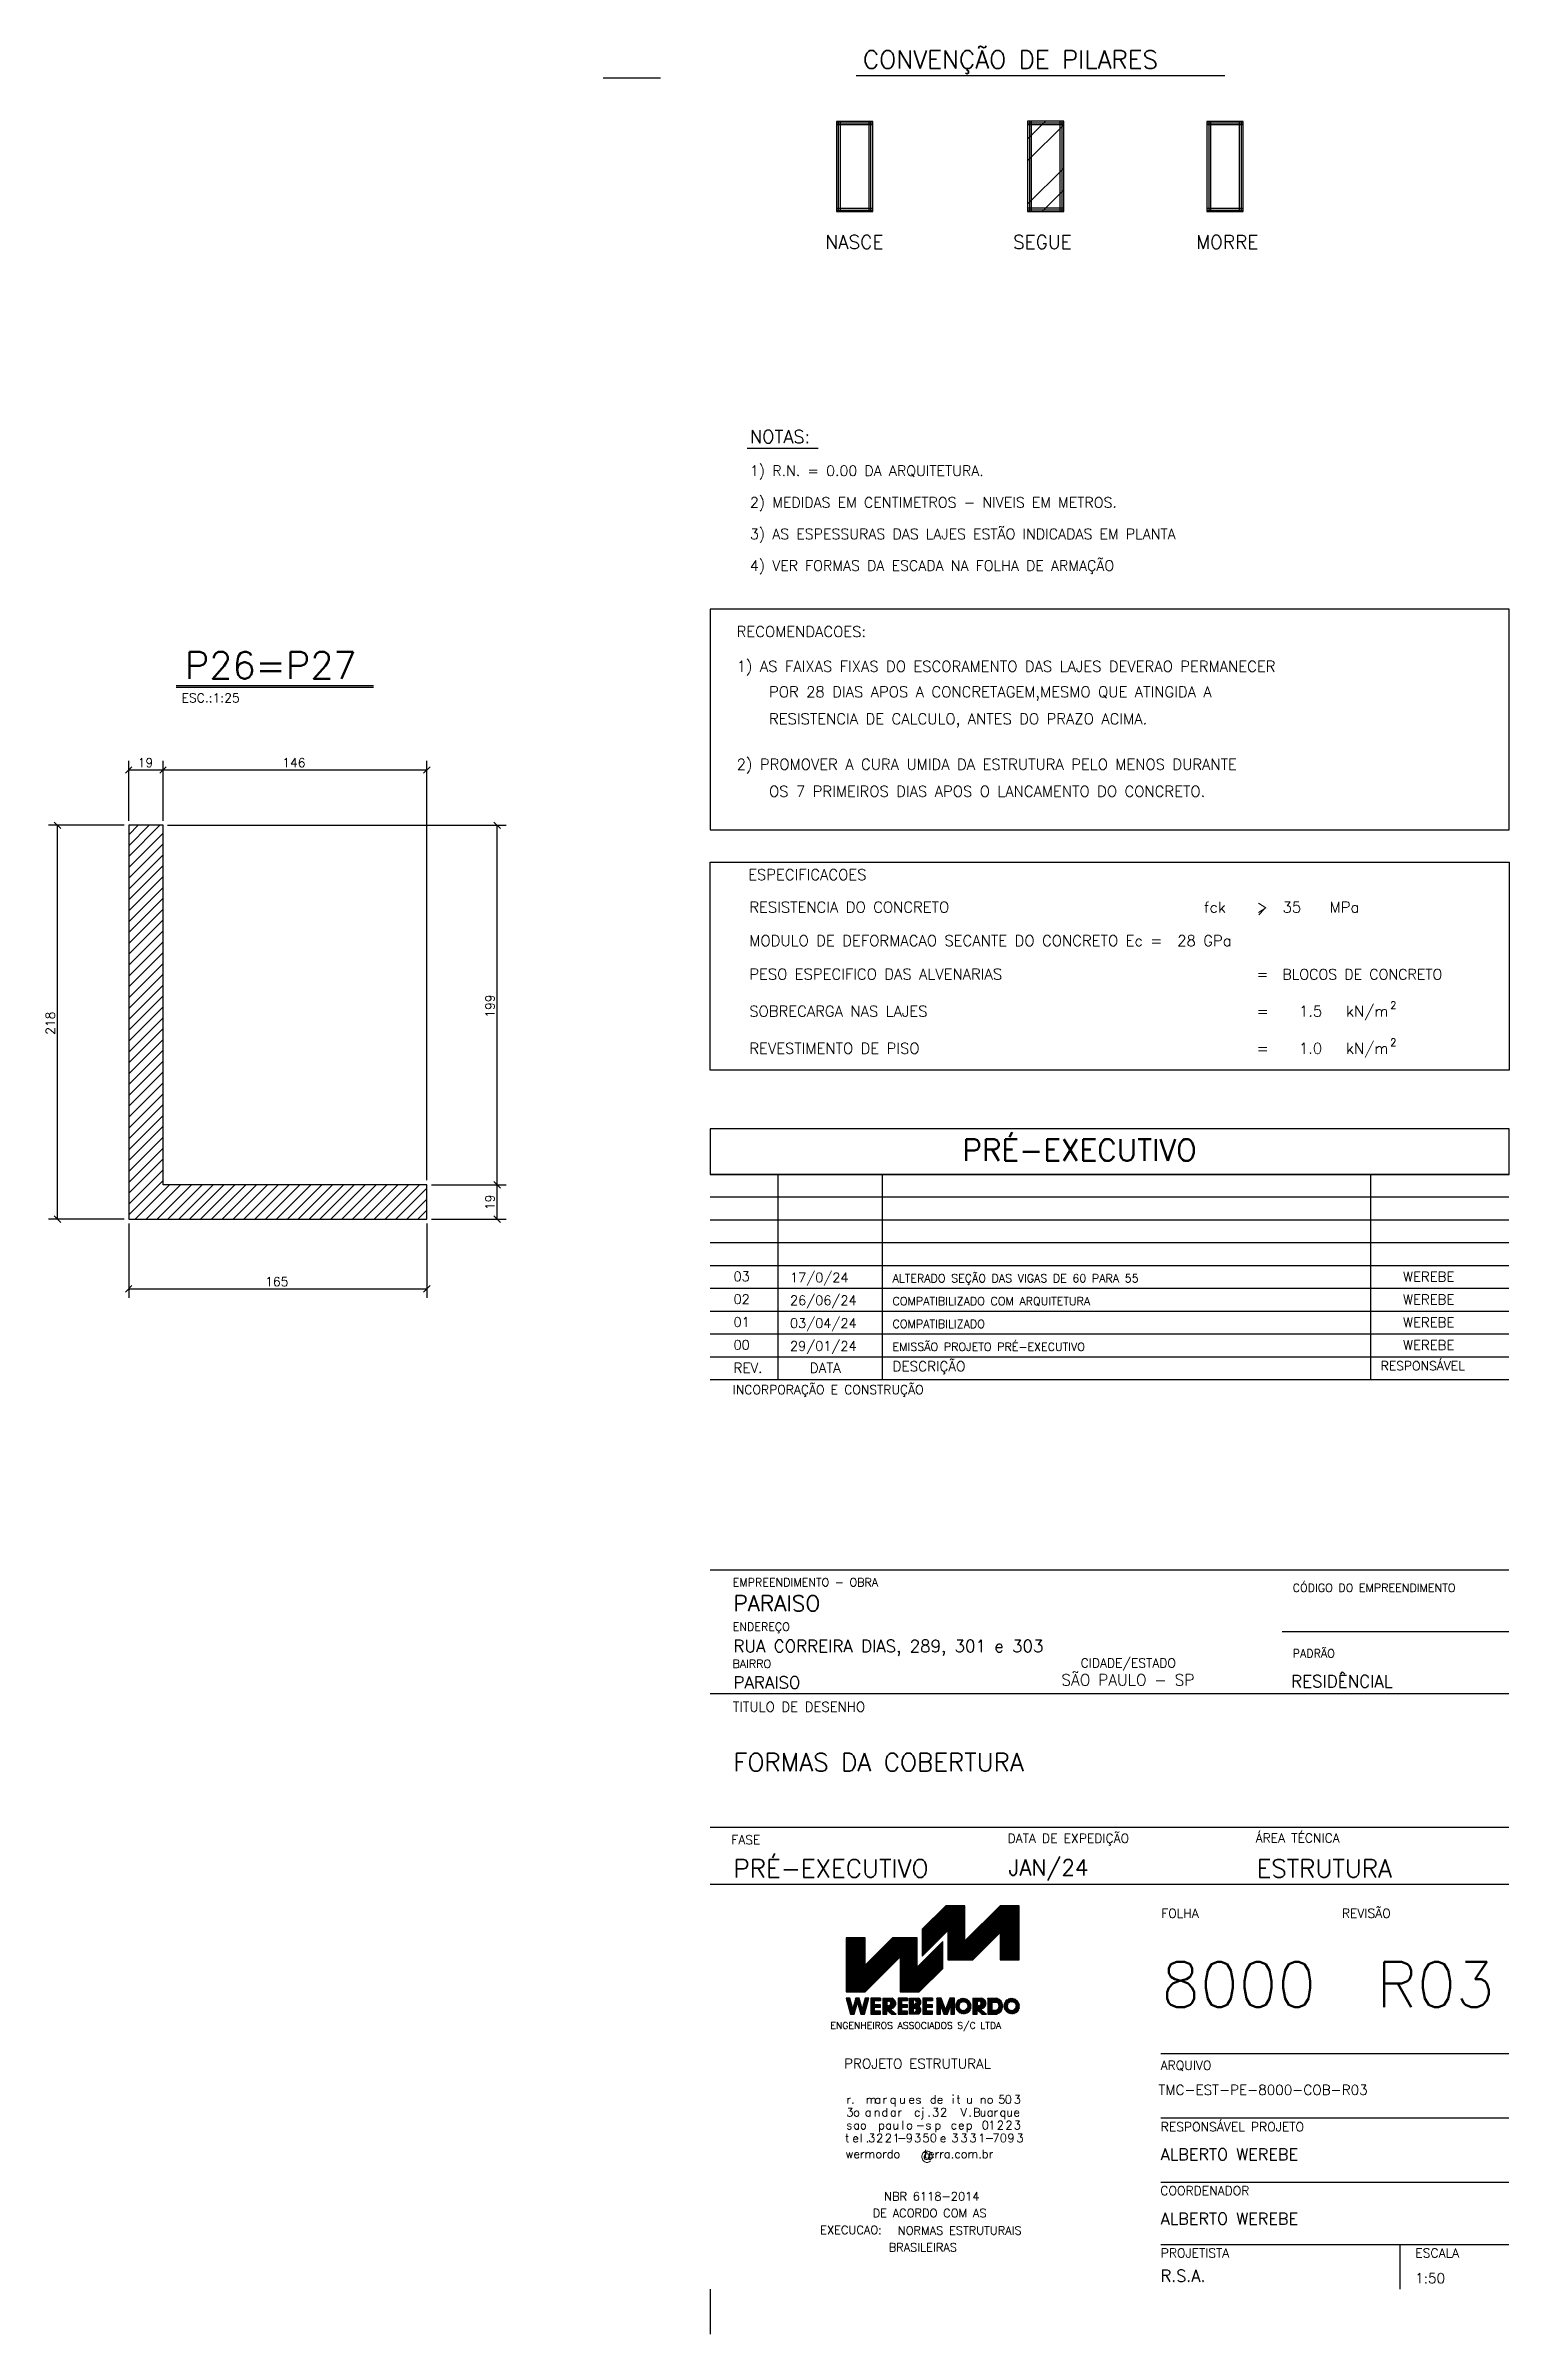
# Model space of a CAD drawing. Extents: x 1250 to 5915, y 191 to 2724.
# Drawn here: x 4295 to 5915, y 191 to 2724 of the extents above; entities that cross this region are included whole.
import ezdxf

# ---------------------------------------------------------------- set-up
doc = ezdxf.new("R2010")
doc.units = 0
doc.header["$MEASUREMENT"] = 0
for name, color, linetype in [('1', 1, 'CONTINUOUS'), ('2', 2, 'CONTINUOUS'), ('3', 3, 'CONTINUOUS'), ('4', 4, 'CONTINUOUS'), ('6', 6, 'CONTINUOUS'), ('7', 7, 'CONTINUOUS'), ('9', 9, 'CONTINUOUS')]:
    doc.layers.add(name, color=color, linetype=linetype)
doc.styles.get("Standard").update_dxf_attribs({"font": 'ROMANS.SHX'})

msp = doc.modelspace()

# ---------------------------------------------------------------- texts
at = {"layer": '2', "linetype": 'Continuous'}
for s, height, p in [('NASCE', 15.000001, (5158.129991, 2499.425891)), ('SEGUE', 15.000001, (5365.915025, 2499.425891)), ('MORRE', 15.000001, (5568.554795, 2499.425891)), ('ESC.:1:25', 10, (4445.624758, 1997.273171)), ('19', 10, (4397.072129, 1925.565264)), ('146', 10, (4557.072129, 1925.565264)), ('165', 10, (4538.072129, 1351.113629))]:
    msp.add_text(s, height=height, dxfattribs=at).set_placement(p)
for s, p in [('199', (4791.924333, 1648.273921)), ('218', (4305.305211, 1629.273921)), ('19', (4791.924333, 1435.273921))]:
    msp.add_text(s, height=10, rotation=90, dxfattribs=at).set_placement(p)
at = {"layer": '3', "linetype": 'Continuous'}
for s, height, p in [('CONVENÇÃO DE PILARES', 20, (5199.779913, 2698.9106)), ('NOTAS:', 14.374909, (5074.718106, 2284.315215)), ('1) R.N. = 0.00 DA ARQUITETURA.', 11.499926, (5074.718106, 2247.943703)), ('2) MEDIDAS EM CENTIMETROS - NIVEIS EM METROS.', 11.499926, (5074.718106, 2212.942299)), ('3) AS ESPESSURAS DAS LAJES ESTÃO INDICADAS EM PLANTA', 11.499926, (5074.718106, 2177.940895)), ('4) VER FORMAS DA ESCADA NA FOLHA DE ARMAÇÃO', 11.499926, (5074.718106, 2142.939492)), ('RECOMENDACOES:', 11.985081, (5059.976433, 2069.688664)), ('1) AS FAIXAS FIXAS DO ESCORAMENTO DAS LAJES DEVERAO PERMANECER', 11.985081, (5059.976433, 2031.239528)), ('POR 28 DIAS APOS A CONCRETAGEM,MESMO QUE ATINGIDA A', 11.985081, (5095.83509, 2002.965133)), ('RESISTENCIA DE CALCULO, ANTES DO PRAZO ACIMA.', 11.985081, (5095.83509, 1973.092277)), ('2) PROMOVER A CURA UMIDA DA ESTRUTURA PELO MENOS DURANTE', 11.985081, (5059.976433, 1922.690256)), ('OS 7 PRIMEIROS DIAS APOS O LANCAMENTO DO CONCRETO.', 11.985081, (5095.83509, 1892.8174)), ('ESPECIFICACOES', 11.979091, (5072.737907, 1800.664507)), ('RESISTENCIA DO CONCRETO', 11.979091, (5074.010685, 1764.652368)), ('fck', 11.979091, (5577.260511, 1764.652368)), ('>  35', 12, (5635.467658, 1764.652368)), ('MPa', 11.979091, (5716.367693, 1764.652368)), ('MODULO DE DEFORMACAO SECANTE DO CONCRETO Ec =  28 GPa', 12, (5074.010685, 1727.46478)), ('PESO ESPECIFICO DAS ALVENARIAS', 11.979091, (5074.010685, 1690.494313)), ('=  BLOCOS DE CONCRETO', 11.499926, (5635.467658, 1690.494313)), ('SOBRECARGA NAS LAJES', 11.97909, (5074.010685, 1649.447213)), ('=', 11.979091, (5635.467658, 1649.447213)), ('1.5', 12, (5682.343334, 1649.447213)), ('kN/m', 11.979091, (5734.579654, 1649.447213)), ('2', 8.385363, (5783.196042, 1657.896215)), ('kN/m', 11.979091, (5734.579654, 1608.304336)), ('2', 8.385363, (5783.196042, 1616.753337)), ('REVESTIMENTO DE PISO', 11.979091, (5074.010685, 1608.304336)), ('=', 11.979091, (5635.467658, 1608.304336)), ('1.0', 11.979091, (5682.343334, 1608.304336)), ('03', 10.5, (5056.499493, 1356.65059)), ('26/06/24', 10.5, (5119.012758, 1330.131249)), ('17/0/24', 10.5, (5119.012758, 1355.395016)), ('ALTERADO SEÇÃO DAS VIGAS DE 60 PARA 55', 9, (5232.57063, 1355.281706)), ('WEREBE', 10.749893, (5797.635777, 1356.215637)), ('02', 10.5, (5056.499493, 1331.386823)), ('03/04/24', 10.5, (5119.012758, 1304.867481)), ('COMPATIBILIZADO COM ARQUITETURA', 9, (5232.57063, 1330.017939)), ('WEREBE', 10.749893, (5797.635777, 1330.95187)), ('01', 10.5, (5056.499493, 1306.123055)), ('29/01/24', 10.5, (5119.012758, 1279.603714)), ('COMPATIBILIZADO', 9, (5232.57063, 1304.754171)), ('WEREBE', 10.749893, (5797.635777, 1305.688102)), ('00', 10.499895, (5056.499493, 1280.859288)), ('EMISSÃO PROJETO PRÉ-EXECUTIVO', 9, (5232.57063, 1279.490404)), ('DESCRIÇÃO', 10.99989, (5232.57063, 1256.92725)), ('RESPONSÁVEL', 9.9999, (5772.844338, 1257.92724)), ('WEREBE', 10.749893, (5797.635777, 1280.424335)), ('INCORPORAÇÃO E CONSTRUÇÃO', 9.9999, (5055.649866, 1231.507944)), ('REV.', 10.99989, (5056.499493, 1255.095526)), ('DATA', 10.99989, (5140.82915, 1255.095526)), ('EMPREENDIMENTO - OBRA', 8.99991, (5055.649866, 1018.768457)), ('CÓDIGO DO EMPREENDIMENTO', 8.99991, (5675.466973, 1012.722106)), ('ENDEREÇO', 8.99991, (5055.649866, 969.606511)), ('BAIRRO', 8.99991, (5055.426512, 928.589561)), ('CIDADE/ESTADO', 9.9999, (5440.73759, 928.901616)), ('PADRÃO', 8.99991, (5675.466973, 940.096834)), ('TITULO DE DESENHO', 10.749893, (5055.649866, 880.043281)), ('FASE', 9.9999, (5054.08386, 733.255305)), ('DATA DE EXPEDIÇÃO', 9.9999, (5359.844605, 734.845932)), ('ÁREA TÉCNICA', 9.9999, (5634.43433, 735.12583)), ('FOLHA', 9.9999, (5529.915347, 651.8665)), ('REVISÃO', 9.9999, (5729.913347, 651.8665)), ('ENGENHEIROS ASSOCIADOS S/C LTDA', 7.499925, (5163.805742, 528.92307)), ('PROJETO ESTRUTURAL', 10.99989, (5178.844754, 484.930607)), ('ARQUIVO', 9.9999, (5529.346812, 483.591852)), ('TMC-EST-PE-8000-COB-R03', 11, (5526.95075, 455.93174)), ('3', 9.249908, (5181.352979, 431.963632)), ('r.', 9.249908, (5181.352979, 446.211536)), ('o', 9.249908, (5188.987668, 431.963632)), ('a', 9.249908, (5201.934804, 431.963632)), ('m', 9.249908, (5202.905498, 446.211536)), ('n', 9.249908, (5211.628067, 431.963632)), ('a', 9.249908, (5212.624151, 446.211536)), ('d', 9.249908, (5220.376026, 431.963632)), ('r', 9.249908, (5221.360391, 446.211536)), ('q', 9.249908, (5229.536091, 446.211536)), ('a', 9.249908, (5229.639605, 431.963632)), ('r', 9.249908, (5237.871945, 431.963632)), ('u', 9.249908, (5239.813332, 446.211536)), ('e', 9.249908, (5250.047604, 446.211536)), ('c', 9.249908, (5256.248714, 431.963632)), ('s', 9.249908, (5257.754559, 446.211536)), ('j', 9.249908, (5263.813092, 431.963632)), ('.', 9.249908, (5271.020051, 431.963632)), ('de', 9.249908, (5273.893069, 446.211536)), ('3', 9.249908, (5276.424294, 431.963632)), ('2', 9.249908, (5285.070692, 431.963632)), ('i', 9.249908, (5298.078374, 446.211536)), ('t', 9.249908, (5303.234573, 446.211536)), ('V', 9.249908, (5307.808746, 431.963632)), ('u', 9.249908, (5314.054777, 446.211536)), ('.', 9.249908, (5316.365301, 431.963632)), ('B', 9.249908, (5321.500015, 431.963632)), ('u', 9.249908, (5328.876894, 431.963632)), ('n', 9.249908, (5328.978456, 446.211536)), ('o', 9.249908, (5336.695175, 446.211536)), ('a', 9.249908, (5336.910017, 431.963632)), ('r', 9.249908, (5344.286896, 431.963632)), ('5', 9.249908, (5349.534891, 446.211536)), ('q', 9.249908, (5351.009485, 431.963632)), ('0', 9.249908, (5356.714507, 446.211536)), ('u', 9.249908, (5358.386365, 431.963632)), ('e', 9.249908, (5366.25738, 431.963632)), ('3', 9.249908, (5366.663626, 446.211536)), ('t', 9.249908, (5179.871779, 403.463917)), ('s', 9.249908, (5181.352979, 417.713774)), ('e', 9.249908, (5188.002557, 403.463917)), ('a', 9.249908, (5189.03259, 417.713774)), ('o', 9.249908, (5196.444625, 417.713774)), ('l', 9.249908, (5196.135288, 403.463917)), ('3', 9.249908, (5205.63287, 403.463917)), ('2', 9.249908, (5214.479584, 403.463917)), ('p', 9.249908, (5216.622157, 417.713774)), ('2', 9.249908, (5223.966794, 403.463917)), ('a', 9.249908, (5224.469735, 417.713774)), ('u', 9.249908, (5232.317313, 417.713774)), ('1', 9.249908, (5232.550692, 403.463917)), ('-', 9.249908, (5237.696165, 403.463917)), ('l', 9.249908, (5242.266432, 417.713774)), ('9', 9.249908, (5247.190211, 403.463917)), ('o', 9.249908, (5247.537864, 417.713774)), ('3', 9.249908, (5256.238949, 403.463917)), ('-', 9.249908, (5258.22721, 417.713774)), ('5', 9.249908, (5265.733971, 403.463917)), ('s', 9.249908, (5268.822807, 417.713774)), ('0', 9.249908, (5273.870608, 403.463917)), ('p', 9.249908, (5278.764114, 417.713774)), ('e', 9.249908, (5284.927138, 403.463917)), ('c', 9.249908, (5296.834246, 417.713774)), ('3', 9.249908, (5297.580332, 403.463917)), ('e', 9.249908, (5304.966977, 417.713774)), ('3', 9.249908, (5307.791168, 403.463917)), ('p', 9.249908, (5313.550876, 417.713774)), ('3', 9.249908, (5317.668022, 403.463917)), ('1', 9.249908, (5327.19527, 403.463917)), ('0', 9.249908, (5331.171793, 417.713774)), ('-', 9.249908, (5334.68543, 403.463917)), ('1', 9.249908, (5338.400237, 417.713774)), ('7', 9.249908, (5343.072065, 403.463917)), ('2', 9.249908, (5347.888423, 417.713774)), ('0', 9.249908, (5351.161828, 403.463917)), ('2', 9.249908, (5357.376609, 417.713774)), ('9', 9.249908, (5359.700805, 403.463917)), ('3', 9.249908, (5366.679251, 417.713774)), ('3', 9.249908, (5369.690939, 403.463917)), ('RESPONSÁVEL PROJETO', 10, (5529.346812, 415.520681)), ('wermordo   terra.com.br', 9.249908, (5180.546346, 385.830304)), ('.', 9.249908, (5202.912564, 403.463917)), ('@', 12.499875, (5263.410752, 381.185819)), ('ALBERTO WEREBE', 12.99987, (5529.275345, 383.446488)), ('COORDENADOR', 9.9999, (5528.938479, 344.8274)), ('DE ACORDO COM AS', 9.249908, (5210.472451, 320.446515)), ('NBR 6118-2014', 9.25, (5223.264061, 338.982558)), ('EXECUCAO:', 9.249908, (5152.398592, 301.783556)), ('NORMAS ESTRUTURAIS', 9.249908, (5238.34736, 301.084594)), ('ALBERTO WEREBE', 12.99987, (5529.275345, 312.211893)), ('BRASILEIRAS', 9.249908, (5228.186725, 282.466616)), ('PROJETISTA', 9.9999, (5529.346812, 275.808787)), ('ESCALA', 9.9999, (5811.238409, 275.808787)), ('R.S.A.', 13, (5529.275345, 249.06076)), ('1:50', 11, (5811.080907, 247.441857))]:
    msp.add_text(s, height=height, dxfattribs=at).set_placement(p)
at = {"layer": '4', "linetype": 'Continuous'}
for s, height, p in [('RUA CORREIRA DIAS, 289, 301 e 303', 13.5, (5056.499493, 945.918475)), ('PARAISO', 13.5, (5056.499493, 905.567405)), ('SÃO PAULO - SP', 12.499875, (5419.413128, 908.980013)), ('RESIDÊNCIAL', 13.5, (5673.744835, 906.91365)), ('PRÉ-EXECUTIVO', 20, (5056.499493, 696.510644)), ('JAN/24', 17.5, (5360.864402, 698.887764)), ('ESTRUTURA', 19.9998, (5635.454127, 696.510644))]:
    msp.add_text(s, height=height, dxfattribs=at).set_placement(p)
at = {"layer": '6', "linetype": 'Continuous'}
for s, height, p in [('P26=P27', 30, (4449.200668, 2023.378519)), ('PRÉ-EXECUTIVO', 24, (5309.946083, 1489.676927)), ('PARAISO', 17.5, (5056.499493, 991.208853)), ('FORMAS DA COBERTURA', 20, (5056.499493, 814.144241)), ('8000', 50, (5529.915347, 553.049031)), ('R03', 50, (5768.147456, 553.049031))]:
    msp.add_text(s, height=height, dxfattribs=at).set_placement(p)

# ---------------------------------------------------------------- linework, layer by layer
at = {"layer": '1', "linetype": 'Continuous'}
for p, q in [((5210.602291, 2640.331836), (5170.47015, 2640.331836)), ((5170.47015, 2640.331836), (5170.47015, 2540.510364)), ((5210.602291, 2638.300128), (5170.47015, 2638.300128)), ((5210.602291, 2636.522479), (5170.47015, 2636.522479)), ((5172.501094, 2640.331836), (5172.501094, 2540.510364)), ((5174.533565, 2640.331836), (5174.533565, 2540.510364)), ((5206.537349, 2540.510364), (5206.537349, 2640.331836)), ((5208.56982, 2540.510364), (5208.56982, 2640.331836)), ((5210.602291, 2540.510364), (5210.602291, 2640.331836)), ((5422.215755, 2640.585895), (5382.083614, 2640.585895)), ((5382.083614, 2640.585895), (5382.083614, 2540.510364)), ((5382.083614, 2620.773883), (5401.895626, 2640.585895)), ((5422.215755, 2638.554187), (5382.083614, 2638.554187)), ((5422.215755, 2636.775775), (5382.083614, 2596.644397)), ((5422.215755, 2636.521717), (5382.083614, 2636.521717)), ((5384.114559, 2640.585895), (5384.114559, 2540.510364)), ((5386.147029, 2640.585895), (5386.147029, 2540.510364)), ((5418.150814, 2540.510364), (5418.150814, 2640.585895)), ((5420.183284, 2540.510364), (5420.183284, 2640.585895)), ((5422.215755, 2540.510364), (5422.215755, 2640.585895)), ((5620.702083, 2640.331836), (5580.569942, 2640.331836)), ((5580.569942, 2640.331836), (5580.569942, 2540.510364)), ((5620.702083, 2638.300128), (5580.569942, 2638.300128)), ((5620.702083, 2636.522479), (5580.569942, 2636.522479)), ((5582.602413, 2640.331836), (5582.602413, 2540.510364)), ((5584.634883, 2640.331836), (5584.634883, 2540.510364)), ((5616.638668, 2540.510364), (5616.638668, 2640.331836)), ((5618.669612, 2540.510364), (5618.669612, 2640.331836)), ((5620.702083, 2540.510364), (5620.702083, 2640.331836)), ((5422.215755, 2588.770099), (5382.083614, 2548.637958)), ((5398.085506, 2540.510364), (5422.215755, 2564.63985)), ((5170.47015, 2544.319721), (5210.602291, 2544.319721)), ((5170.47015, 2542.288013), (5210.602291, 2542.288013)), ((5170.47015, 2540.510364), (5210.602291, 2540.510364)), ((5382.083614, 2544.57378), (5422.215755, 2544.57378)), ((5382.083614, 2542.542072), (5422.215755, 2542.542072)), ((5382.083614, 2540.510364), (5422.215755, 2540.510364)), ((5580.569942, 2544.319721), (5620.702083, 2544.319721)), ((5580.569942, 2542.288013), (5620.702083, 2542.288013)), ((5580.569942, 2540.510364), (5620.702083, 2540.510364)), ((5914.844546, 1247.386861), (5030.612688, 1247.386861)), ((5914.844546, 1036.872508), (5030.612688, 1036.872508)), ((5914.844546, 968.311336), (5663.816196, 968.311336)), ((5914.844546, 899.750164), (5030.612688, 899.750164)), ((5914.844546, 751.859085), (5030.612688, 751.859085)), ((5914.844546, 688.637055), (5030.612688, 688.637055)), ((5265.435585, 619.123994), (5311.608951, 665.295407)), ((5265.435585, 620.182577), (5310.548415, 665.295407)), ((5265.435585, 621.24116), (5309.489832, 665.295407)), ((5265.435585, 622.30365), (5308.427343, 665.295407)), ((5265.435585, 623.362233), (5307.366806, 665.295407)), ((5265.435585, 624.424722), (5306.30627, 665.295407)), ((5265.435585, 625.485258), (5305.245734, 665.295407)), ((5265.435585, 626.545795), (5304.185197, 665.295407)), ((5265.435585, 627.606331), (5303.124661, 665.295407)), ((5265.435585, 628.66882), (5302.064125, 665.295407)), ((5265.435585, 629.729357), (5301.003589, 665.295407)), ((5265.435585, 630.78794), (5299.943052, 665.295407)), ((5265.435585, 631.850429), (5298.882516, 665.295407)), ((5265.435585, 632.909012), (5297.82198, 665.295407)), ((5265.435585, 633.971502), (5296.761444, 665.295407)), ((5265.435585, 635.030085), (5295.700907, 665.295407)), ((5265.435585, 636.092574), (5294.638418, 665.295407)), ((5265.435585, 637.151157), (5293.577882, 665.295407)), ((5265.435585, 638.211694), (5292.517345, 665.295407)), ((5265.435585, 618.061504), (5312.523005, 665.145018)), ((5265.435585, 617.000968), (5312.523005, 664.084482)), ((5265.435585, 615.940432), (5312.523005, 663.025899)), ((5265.435585, 614.879896), (5312.523005, 661.963409)), ((5265.435585, 613.817406), (5312.523005, 660.904826)), ((5265.435585, 612.75687), (5312.523005, 659.842337)), ((5265.435585, 611.696334), (5312.523005, 658.783753)), ((5293.722411, 606.042093), (5352.973772, 665.295407)), ((5293.722411, 607.100677), (5351.913236, 665.295407)), ((5294.034908, 605.296007), (5354.034308, 665.295407)), ((5295.095445, 605.296007), (5355.094845, 665.295407)), ((5296.155981, 605.296007), (5356.155381, 665.295407)), ((5297.216517, 605.296007), (5357.215917, 665.295407)), ((5298.279007, 605.296007), (5358.278407, 665.295407)), ((5299.339543, 605.296007), (5359.338943, 665.295407)), ((5300.400079, 605.296007), (5360.399479, 665.295407)), ((5301.458662, 605.296007), (5361.460015, 665.295407)), ((5302.519198, 605.296007), (5362.520552, 665.295407)), ((5303.581688, 605.296007), (5363.579135, 665.295407)), ((5304.642224, 605.296007), (5364.639671, 665.295407)), ((5305.70276, 605.296007), (5365.70216, 665.295407)), ((5306.763297, 605.296007), (5366.762697, 665.295407)), ((5307.823833, 605.296007), (5367.823233, 665.295407)), ((5308.884369, 605.296007), (5368.883769, 665.295407)), ((5309.944905, 605.296007), (5369.944305, 665.295407)), ((5311.005442, 605.296007), (5371.004842, 665.295407)), ((5312.065978, 605.296007), (5372.065378, 665.295407)), ((5313.126514, 605.296007), (5372.522405, 664.689944)), ((5314.187051, 605.296007), (5372.522405, 663.629408)), ((5315.247587, 605.296007), (5372.522405, 662.568872)), ((5316.308123, 605.296007), (5372.522405, 661.506383)), ((5317.370612, 605.296007), (5372.522405, 660.447799)), ((5318.429196, 605.296007), (5372.522405, 659.38531)), ((5265.435585, 610.635797), (5312.523005, 657.721264)), ((5265.435585, 609.577214), (5312.523005, 656.662681)), ((5293.722411, 636.799598), (5312.523005, 655.602145)), ((5293.722411, 635.739062), (5312.523005, 654.539655)), ((5293.722411, 634.678526), (5312.523005, 653.479119)), ((5293.722411, 633.616036), (5312.523005, 652.418583)), ((5293.722411, 632.557453), (5312.523005, 651.358046)), ((5293.722411, 631.494964), (5312.523005, 650.295557)), ((5293.722411, 630.436381), (5312.523005, 649.236974)), ((5293.722411, 629.373891), (5312.523005, 648.174485)), ((5293.722411, 628.315308), (5312.523005, 647.115901)), ((5293.722411, 627.252819), (5312.523005, 646.057318)), ((5293.722411, 626.194236), (5312.523005, 644.994829)), ((5293.722411, 625.133699), (5312.523005, 643.934293)), ((5293.722411, 624.07121), (5312.523005, 642.873756)), ((5293.722411, 623.010674), (5312.523005, 641.81322)), ((5293.722411, 621.950137), (5312.523005, 640.750731)), ((5293.722411, 620.889601), (5312.523005, 639.690194)), ((5293.722411, 619.827112), (5312.523005, 638.631611)), ((5293.722411, 618.768529), (5312.523005, 637.569122)), ((5293.722411, 617.709945), (5312.523005, 636.510539)), ((5293.722411, 616.647456), (5312.523005, 635.448049)), ((5293.722411, 615.588873), (5312.523005, 634.389466)), ((5293.722411, 614.526384), (5312.523005, 633.326977)), ((5319.489732, 605.296007), (5372.522405, 658.326727)), ((5320.550268, 605.296007), (5372.522405, 657.264237)), ((5351.522615, 635.557423), (5372.522405, 656.559166)), ((5351.522615, 634.49884), (5372.522405, 655.496677)), ((5351.522615, 633.436351), (5372.522405, 654.436141)), ((5351.522615, 632.377768), (5372.522405, 653.377558)), ((5351.522615, 631.315278), (5372.522405, 652.315068)), ((5351.522615, 630.256695), (5372.522405, 651.256485)), ((5351.522615, 629.196159), (5372.522405, 650.193996)), ((5351.522615, 628.133669), (5372.522405, 649.135412)), ((5351.522615, 627.073133), (5372.522405, 648.072923)), ((5351.522615, 626.012597), (5372.522405, 647.01434)), ((5351.522615, 624.952061), (5372.522405, 645.951851)), ((5351.522615, 623.889571), (5372.522405, 644.891314)), ((5351.522615, 622.830988), (5372.522405, 643.830778)), ((5351.522615, 621.772405), (5372.522405, 642.770242)), ((5351.522615, 620.709915), (5372.522405, 641.709705)), ((5351.522615, 619.651332), (5372.522405, 640.647216)), ((5351.522615, 618.588843), (5372.522405, 639.588633)), ((5351.522615, 617.528307), (5372.522405, 638.526144)), ((5351.522615, 616.46777), (5372.522405, 637.46756)), ((5351.522615, 615.407234), (5372.522405, 636.408977)), ((5351.522615, 614.344745), (5372.522405, 635.346488)), ((5351.522615, 613.284208), (5372.522405, 634.285952)), ((5181.1376, 570.15378), (5240.744426, 629.762559)), ((5181.1376, 571.214317), (5239.683889, 629.762559)), ((5181.1376, 572.276806), (5238.623353, 629.762559)), ((5181.1376, 573.337342), (5237.562817, 629.762559)), ((5181.1376, 574.397879), (5236.502281, 629.762559)), ((5181.1376, 575.456462), (5235.439791, 629.762559)), ((5181.1376, 576.518951), (5234.379255, 629.762559)), ((5181.1376, 577.581441), (5233.318719, 629.762559)), ((5181.1376, 609.397529), (5201.500677, 629.762559)), ((5181.1376, 610.458065), (5200.440141, 629.762559)), ((5181.1376, 611.520554), (5199.379605, 629.762559)), ((5181.1376, 612.581091), (5198.319069, 629.762559)), ((5181.1376, 613.639674), (5197.258532, 629.762559)), ((5181.1376, 614.702163), (5196.197996, 629.762559)), ((5181.1376, 615.760746), (5195.13746, 629.762559)), ((5181.1376, 616.823236), (5194.076924, 629.762559)), ((5181.1376, 617.881819), (5193.016387, 629.762559)), ((5181.1376, 618.942355), (5191.953898, 629.762559)), ((5181.1376, 620.002891), (5190.893362, 629.762559)), ((5181.1376, 621.065381), (5189.832825, 629.762559)), ((5181.1376, 622.125917), (5188.774242, 629.762559)), ((5181.1376, 623.186453), (5187.713706, 629.762559)), ((5181.1376, 624.245036), (5186.651217, 629.762559)), ((5181.1376, 625.307526), (5185.59068, 629.762559)), ((5181.1376, 626.370015), (5184.530144, 629.762559)), ((5181.1376, 627.428598), (5183.469608, 629.762559)), ((5181.1376, 628.487181), (5182.409071, 629.762559)), ((5181.1376, 629.549671), (5181.348535, 629.762559)), ((5181.1376, 629.762559), (5181.1376, 569.763159)), ((5202.13739, 629.762559), (5181.1376, 629.762559)), ((5181.1376, 608.336992), (5202.13739, 629.338735)), ((5181.1376, 607.276456), (5202.13739, 628.278199)), ((5181.1376, 606.217873), (5202.13739, 627.21571)), ((5181.1376, 605.155384), (5202.13739, 626.155174)), ((5181.1376, 604.092894), (5202.13739, 625.094637)), ((5181.1376, 603.034311), (5202.13739, 624.034101)), ((5181.1376, 601.975728), (5202.13739, 622.971612)), ((5181.1376, 600.913238), (5202.13739, 621.911075)), ((5181.1376, 599.850749), (5202.13739, 620.850539)), ((5181.1376, 598.792166), (5202.13739, 619.791956)), ((5181.1376, 597.73163), (5202.13739, 618.733373)), ((5181.1376, 596.671093), (5202.13739, 617.670883)), ((5181.1376, 595.608604), (5202.13739, 616.608394)), ((5181.1376, 594.548068), (5202.13739, 615.549811)), ((5181.1376, 593.487531), (5202.13739, 614.489275)), ((5181.1376, 592.428948), (5202.13739, 613.426785)), ((5181.1376, 591.366459), (5202.13739, 612.366249)), ((5181.1376, 590.30397), (5202.13739, 611.305713)), ((5181.1376, 589.245386), (5202.13739, 610.245176)), ((5181.1376, 588.186803), (5202.13739, 609.186593)), ((5181.1376, 587.126267), (5202.13739, 608.124104)), ((5181.805562, 569.763159), (5241.803009, 629.762559)), ((5182.866098, 569.763159), (5242.863545, 629.762559)), ((5183.926634, 569.763159), (5243.926034, 629.762559)), ((5184.987171, 569.763159), (5244.986571, 629.762559)), ((5186.047707, 569.763159), (5246.047107, 629.762559)), ((5187.108243, 569.763159), (5247.107643, 629.762559)), ((5188.170733, 569.763159), (5248.16818, 629.762559)), ((5189.229316, 569.763159), (5249.228716, 629.762559)), ((5190.289852, 569.763159), (5250.289252, 629.762559)), ((5191.350388, 569.763159), (5251.349788, 629.762559)), ((5192.410925, 569.763159), (5252.410325, 629.762559)), ((5193.471461, 569.763159), (5253.470861, 629.762559)), ((5194.531997, 569.763159), (5254.531397, 629.762559)), ((5195.594486, 569.763159), (5255.593886, 629.762559)), ((5196.655023, 569.763159), (5256.654423, 629.762559)), ((5197.713606, 569.763159), (5257.713006, 629.762559)), ((5198.774142, 569.763159), (5258.775495, 629.762559)), ((5199.834678, 569.763159), (5259.836032, 629.762559)), ((5200.897168, 569.763159), (5259.937593, 628.803585)), ((5201.957704, 569.763159), (5259.937593, 627.741095)), ((5232.437868, 629.762559), (5202.13739, 599.460128)), ((5202.13739, 599.460128), (5202.13739, 629.762559)), ((5202.13739, 569.763159), (5241.137, 608.760816)), ((5259.937593, 629.762559), (5232.437868, 629.762559)), ((5241.137, 607.879966), (5259.937593, 626.682512)), ((5241.137, 606.819429), (5259.937593, 625.621976)), ((5241.137, 578.182997), (5288.220513, 625.270417)), ((5241.137, 605.758893), (5259.937593, 624.561439)), ((5241.137, 577.120508), (5288.220513, 624.207927)), ((5241.137, 604.698357), (5259.937593, 623.49895)), ((5241.137, 576.061924), (5288.220513, 623.147391)), ((5241.137, 603.639774), (5259.937593, 622.438414)), ((5241.137, 575.003341), (5288.220513, 622.086855)), ((5241.137, 602.577284), (5259.937593, 621.377878)), ((5241.137, 573.940852), (5288.220513, 621.026319)), ((5241.137, 601.514795), (5259.937593, 620.319294)), ((5241.137, 572.880316), (5288.220513, 619.963829)), ((5241.137, 600.456212), (5259.937593, 619.256805)), ((5241.137, 571.819779), (5288.220513, 618.903293)), ((5241.137, 599.397629), (5259.937593, 618.198222)), ((5241.137, 570.759243), (5288.220513, 617.842757)), ((5241.137, 598.337092), (5259.937593, 617.135732)), ((5241.137, 597.274603), (5259.937593, 616.077149)), ((5241.137, 596.214067), (5259.937593, 615.016613)), ((5241.137, 595.15353), (5259.937593, 613.954124)), ((5241.137, 594.092994), (5259.937593, 612.893587)), ((5241.137, 593.030505), (5259.937593, 611.833051)), ((5241.137, 591.969969), (5259.937593, 610.772515)), ((5241.137, 590.909432), (5259.937593, 609.713932)), ((5241.137, 608.760816), (5241.137, 569.763159)), ((5241.137, 589.850849), (5259.937593, 608.651442)), ((5241.199499, 569.763159), (5288.220513, 616.784173)), ((5242.260035, 569.763159), (5288.220513, 615.72559)), ((5243.320572, 569.763159), (5288.220513, 614.663101)), ((5244.383061, 569.763159), (5288.220513, 613.600612)), ((5245.443597, 569.763159), (5288.220513, 612.542028)), ((5246.504134, 569.763159), (5288.220513, 611.481492)), ((5247.56467, 569.763159), (5288.220513, 610.419003)), ((5248.623253, 569.763159), (5288.220513, 609.358466)), ((5249.685742, 569.763159), (5288.220513, 608.29793)), ((5259.937593, 597.262884), (5259.937593, 629.762559)), ((5288.220513, 625.545805), (5259.937593, 597.262884)), ((5288.220513, 595.846883), (5288.220513, 625.545805)), ((5293.722411, 613.465847), (5312.523005, 632.268394)), ((5293.722411, 612.405311), (5312.523005, 631.205904)), ((5293.722411, 611.344775), (5312.523005, 630.145368)), ((5293.722411, 610.282285), (5312.523005, 629.084832)), ((5293.722411, 609.221749), (5312.523005, 628.024295)), ((5293.722411, 608.163166), (5312.523005, 626.963759)), ((5351.522615, 612.225625), (5372.522405, 633.225415)), ((5351.522615, 611.163136), (5372.522405, 632.164879)), ((5351.522615, 610.104553), (5372.522405, 631.10239)), ((5351.522615, 609.042063), (5372.522405, 630.041853)), ((5351.522615, 607.98348), (5372.522405, 628.981317)), ((5351.522615, 606.920991), (5372.522405, 627.920781)), ((5351.522615, 605.862408), (5372.522405, 626.862198)), ((5352.01675, 605.296007), (5372.522405, 625.799708)), ((5353.077287, 605.296007), (5372.522405, 624.741125)), ((5354.137823, 605.296007), (5372.522405, 623.678636)), ((5355.198359, 605.296007), (5372.522405, 622.620053)), ((5356.258895, 605.296007), (5372.522405, 621.557563)), ((5357.319432, 605.296007), (5372.522405, 620.497027)), ((5358.379968, 605.296007), (5372.522405, 619.436491)), ((5359.440504, 605.296007), (5372.522405, 618.375954)), ((5360.501041, 605.296007), (5372.522405, 617.315418)), ((5361.561577, 605.296007), (5372.522405, 616.252929)), ((5362.624066, 605.296007), (5372.522405, 615.194346)), ((5363.682649, 605.296007), (5372.522405, 614.131856)), ((5364.743186, 605.296007), (5372.522405, 613.073273)), ((5365.805675, 605.296007), (5372.522405, 612.010784)), ((5366.866211, 605.296007), (5372.522405, 610.952201)), ((5367.924794, 605.296007), (5372.522405, 609.891664)), ((5368.985331, 605.296007), (5372.522405, 608.831128)), ((5181.1376, 586.063778), (5202.13739, 607.061614)), ((5181.1376, 585.003241), (5202.13739, 606.003031)), ((5181.1376, 583.942705), (5202.13739, 604.944448)), ((5181.1376, 582.882169), (5202.13739, 603.881959)), ((5181.1376, 581.819679), (5202.13739, 602.821422)), ((5181.1376, 580.761096), (5202.13739, 601.760886)), ((5181.1376, 579.698607), (5202.13739, 600.70035)), ((5181.1376, 578.640024), (5202.13739, 599.639814)), ((5241.137, 588.792266), (5259.937593, 607.588953)), ((5241.137, 587.729777), (5259.937593, 606.53037)), ((5241.137, 586.667287), (5259.937593, 605.471787)), ((5241.137, 585.608704), (5259.937593, 604.409297)), ((5241.137, 584.548168), (5259.937593, 603.346808)), ((5241.137, 583.485678), (5259.937593, 602.288225)), ((5241.137, 582.425142), (5259.937593, 601.227688)), ((5241.137, 581.364606), (5259.937593, 600.167152)), ((5241.137, 580.30407), (5259.937593, 599.104663)), ((5241.137, 579.245486), (5259.937593, 598.044127)), ((5250.746279, 569.763159), (5288.220513, 607.237394)), ((5251.806815, 569.763159), (5288.220513, 606.178811)), ((5252.867351, 569.763159), (5288.220513, 605.116321)), ((5253.927888, 569.763159), (5288.220513, 604.053832)), ((5254.988424, 569.763159), (5288.220513, 602.995249)), ((5256.04896, 569.763159), (5288.220513, 601.936666)), ((5257.109496, 569.763159), (5288.220513, 600.874176)), ((5258.170033, 569.763159), (5288.220513, 599.81364)), ((5259.230569, 569.763159), (5288.220513, 598.753104)), ((5260.291105, 569.763159), (5288.220513, 597.692568)), ((5261.351641, 569.763159), (5288.220513, 596.632031)), ((5262.058666, 569.763159), (5288.220513, 595.925007)), ((5262.13679, 569.763159), (5288.220513, 595.846883)), ((5370.04782, 605.296007), (5372.522405, 607.770592)), ((5371.108356, 605.296007), (5372.522405, 606.708102)), ((5372.16694, 605.296007), (5372.522405, 605.647566)), ((5181.1376, 569.763159), (5202.13739, 569.763159)), ((5181.215724, 562.608934), (5181.487206, 562.882369)), ((5181.450097, 561.784723), (5182.547742, 562.882369)), ((5181.686422, 560.960513), (5183.608278, 562.882369)), ((5181.922748, 560.136302), (5184.668815, 562.882369)), ((5182.157121, 559.312092), (5185.268418, 562.421436)), ((5182.393447, 558.485928), (5185.504744, 561.599178)), ((5182.627819, 557.659765), (5185.741069, 560.773015)), ((5182.864145, 556.835554), (5185.975442, 559.948804)), ((5183.098518, 556.013297), (5186.211768, 559.124594)), ((5183.336797, 555.187133), (5186.448094, 558.29843)), ((5183.573122, 554.362923), (5186.682466, 557.472267)), ((5188.959787, 553.034811), (5193.666771, 557.737889)), ((5189.385564, 554.519171), (5196.213621, 561.347228)), ((5189.809388, 556.003531), (5195.977295, 562.171438)), ((5190.233212, 557.487891), (5195.629642, 562.882369)), ((5190.657036, 558.972252), (5194.569106, 562.882369)), ((5191.082813, 560.456612), (5193.50857, 562.882369)), ((5191.504684, 561.940972), (5192.448034, 562.882369)), ((5193.836692, 557.907809), (5196.449947, 560.523017)), ((5194.071064, 557.081646), (5196.686272, 559.696854)), ((5194.30739, 556.257435), (5196.922598, 558.87069)), ((5194.541763, 555.433225), (5197.156971, 558.050386)), ((5199.612024, 553.077779), (5205.211578, 558.679286)), ((5200.035848, 554.562139), (5205.637355, 560.163646)), ((5200.461625, 556.0465), (5206.059226, 561.648006)), ((5200.883496, 557.53086), (5206.236958, 562.882369)), ((5201.309273, 559.01522), (5205.176422, 562.882369)), ((5201.733097, 560.503486), (5204.115886, 562.882369)), ((5202.156921, 561.987846), (5203.055349, 562.882369)), ((5219.164563, 562.882369), (5208.664668, 562.882369)), ((5208.664668, 562.882369), (5208.664668, 545.382544)), ((5208.664668, 556.09728), (5215.45171, 562.882369)), ((5208.664668, 557.155864), (5214.391174, 562.882369)), ((5208.664668, 558.218353), (5213.330637, 562.882369)), ((5208.664668, 559.280842), (5212.270101, 562.882369)), ((5208.664668, 560.339425), (5211.209565, 562.882369)), ((5208.664668, 561.398009), (5210.147075, 562.882369)), ((5208.664668, 562.460498), (5209.086539, 562.882369)), ((5208.664668, 555.036744), (5212.664628, 559.034751)), ((5208.664668, 553.976208), (5212.664628, 557.976168)), ((5219.164563, 559.882399), (5212.664628, 559.882399)), ((5212.664628, 555.634394), (5212.664628, 559.882399)), ((5213.512276, 559.882399), (5216.510293, 562.882369)), ((5214.572812, 559.882399), (5217.570829, 562.882369)), ((5215.631396, 559.882399), (5218.633319, 562.882369)), ((5216.691932, 559.882399), (5219.164563, 562.353077)), ((5217.752468, 559.882399), (5219.164563, 561.292541)), ((5218.813004, 559.882399), (5219.164563, 560.232005)), ((5219.164563, 560.232005), (5219.164563, 562.882369)), ((5219.164563, 562.882369), (5219.164563, 559.882399)), ((5221.664538, 562.882369), (5231.664438, 562.882369)), ((5221.664538, 562.882369), (5221.664538, 545.382544)), ((5221.664538, 555.388303), (5229.156651, 562.882369)), ((5221.664538, 556.448839), (5228.098068, 562.882369)), ((5221.664538, 557.511329), (5227.037531, 562.882369)), ((5221.664538, 558.571865), (5225.976995, 562.882369)), ((5221.664538, 559.632401), (5224.916459, 562.882369)), ((5221.664538, 560.690984), (5223.855923, 562.882369)), ((5221.664538, 561.753474), (5222.793433, 562.882369)), ((5221.664538, 546.904013), (5235.181981, 560.421456)), ((5221.664538, 545.843477), (5235.568696, 559.749588)), ((5221.664538, 554.327767), (5226.16254, 558.831628)), ((5221.664538, 553.269184), (5226.16254, 557.769139)), ((5226.16254, 559.730057), (5227.896898, 559.730057)), ((5226.16254, 559.730057), (5226.16254, 554.534796)), ((5226.494568, 549.61297), (5235.875334, 558.991783)), ((5230.217187, 562.882369), (5227.066828, 559.730057)), ((5227.078547, 549.136412), (5236.082363, 558.142182)), ((5228.142989, 559.745681), (5231.279677, 562.882369)), ((5229.051183, 559.593339), (5232.187871, 562.73198)), ((5229.740629, 559.222249), (5232.933957, 562.41753)), ((5230.267968, 558.691004), (5233.599966, 562.023002)), ((5230.637105, 557.997652), (5234.197616, 561.560116)), ((5230.783588, 557.085552), (5234.723001, 561.024965)), ((5249.16231, 562.882369), (5238.662415, 562.882369)), ((5238.662415, 562.882369), (5238.662415, 545.382544)), ((5238.662415, 556.09728), (5245.449457, 562.882369)), ((5238.662415, 557.155864), (5244.38892, 562.882369)), ((5238.662415, 558.218353), (5243.330337, 562.882369)), ((5238.662415, 559.280842), (5242.269801, 562.882369)), ((5238.662415, 560.339425), (5241.209265, 562.882369)), ((5238.662415, 561.398009), (5240.146775, 562.882369)), ((5238.662415, 562.460498), (5239.086239, 562.882369)), ((5238.662415, 555.036744), (5242.664328, 559.034751)), ((5238.662415, 553.976208), (5242.664328, 557.976168)), ((5241.137, 569.763159), (5262.13679, 569.763159)), ((5249.16231, 559.882399), (5242.664328, 559.882399)), ((5242.664328, 555.634394), (5242.664328, 559.882399)), ((5243.511976, 559.882399), (5246.511946, 562.882369)), ((5244.570559, 559.882399), (5247.572482, 562.882369)), ((5245.633049, 559.882399), (5248.633019, 562.882369)), ((5246.693585, 559.882399), (5249.16231, 562.353077)), ((5247.752168, 559.882399), (5249.16231, 561.292541)), ((5248.814657, 559.882399), (5249.16231, 560.232005)), ((5249.16231, 560.232005), (5249.16231, 562.882369)), ((5249.16231, 562.882369), (5249.16231, 559.882399)), ((5251.414241, 562.882369), (5261.414141, 562.882369)), ((5251.414241, 545.382544), (5251.414241, 562.882369)), ((5251.414241, 558.218353), (5256.078257, 562.882369)), ((5251.414241, 559.280842), (5255.01772, 562.882369)), ((5251.414241, 560.339425), (5253.959137, 562.882369)), ((5251.414241, 561.398009), (5252.898601, 562.882369)), ((5251.414241, 562.458545), (5251.836112, 562.882369)), ((5251.414241, 557.155864), (5257.138793, 562.882369)), ((5251.414241, 549.027039), (5263.302794, 560.915592)), ((5251.414241, 547.966502), (5263.627009, 560.179271)), ((5251.414241, 556.09728), (5255.345842, 560.026929)), ((5251.414241, 555.036744), (5255.345842, 558.968345)), ((5251.414241, 553.976208), (5255.345842, 557.907809)), ((5257.845817, 560.661688), (5255.345842, 560.661688)), ((5255.345842, 560.661688), (5255.345842, 556.35509)), ((5255.625136, 560.661688), (5257.84777, 562.882369)), ((5256.422003, 551.911775), (5263.835992, 559.327717)), ((5256.687626, 560.661688), (5258.908306, 562.882369)), ((5257.482539, 551.911775), (5263.902397, 558.331633)), ((5257.748162, 560.661688), (5259.96689, 562.882369)), ((5258.382921, 560.237864), (5261.027426, 562.882369)), ((5258.818464, 559.61287), (5261.814527, 562.608934)), ((5258.888775, 557.562109), (5262.886782, 561.560116)), ((5259.060649, 558.792566), (5262.390694, 562.120658)), ((5276.662035, 562.882369), (5266.16214, 562.882369)), ((5266.16214, 562.882369), (5266.16214, 545.382544)), ((5266.16214, 556.09728), (5272.949182, 562.882369)), ((5266.16214, 557.155864), (5271.888645, 562.882369)), ((5266.16214, 558.218353), (5270.828109, 562.882369)), ((5266.16214, 559.280842), (5269.767573, 562.882369)), ((5266.16214, 560.339425), (5268.707037, 562.882369)), ((5266.16214, 561.398009), (5267.6465, 562.882369)), ((5266.16214, 562.460498), (5266.587917, 562.882369)), ((5266.16214, 555.036744), (5270.164053, 559.034751)), ((5266.16214, 553.976208), (5270.164053, 557.976168)), ((5276.662035, 559.882399), (5270.164053, 559.882399)), ((5270.164053, 555.634394), (5270.164053, 559.882399)), ((5271.009748, 559.882399), (5274.011671, 562.882369)), ((5272.070284, 559.882399), (5275.072207, 562.882369)), ((5273.130821, 559.882399), (5276.130791, 562.882369)), ((5274.191357, 559.882399), (5276.662035, 562.353077)), ((5275.251893, 559.882399), (5276.662035, 561.292541)), ((5276.312429, 559.882399), (5276.662035, 560.232005)), ((5276.662035, 560.232005), (5276.662035, 562.882369)), ((5276.662035, 562.882369), (5276.662035, 559.882399)), ((5281.472534, 558.409757), (5285.947099, 562.882369)), ((5281.472534, 559.470294), (5284.886562, 562.882369)), ((5281.472534, 560.53083), (5283.826026, 562.882369)), ((5281.472534, 561.591366), (5282.763537, 562.882369)), ((5281.472534, 562.653855), (5281.703, 562.882369)), ((5281.472534, 557.351174), (5286.618967, 562.495654)), ((5281.472534, 556.288685), (5286.906073, 561.722224)), ((5281.472534, 555.226195), (5287.197086, 560.952701)), ((5281.472534, 554.167612), (5287.486146, 560.179271)), ((5281.472534, 553.109029), (5287.775205, 559.409747)), ((5281.472534, 552.04654), (5288.064265, 558.636317)), ((5285.581868, 555.095337), (5288.353325, 557.868747)), ((5288.474417, 547.380571), (5300.972339, 559.880446)), ((5291.806415, 551.775058), (5300.972339, 560.940982)), ((5292.441174, 553.4684), (5300.972339, 561.999565)), ((5293.07984, 555.167602), (5300.794606, 562.882369)), ((5293.714599, 556.862898), (5299.73407, 562.882369)), ((5294.351311, 558.562099), (5298.673534, 562.882369)), ((5294.988024, 560.257395), (5297.612998, 562.882369)), ((5295.624736, 561.956597), (5296.552461, 562.882369)), ((5296.972379, 555.173461), (5300.972339, 559.171468)), ((5296.972379, 554.110972), (5300.972339, 558.112885)), ((5302.234045, 554.372688), (5310.745679, 562.886275)), ((5302.259435, 553.337542), (5311.780825, 562.858931)), ((5302.343419, 555.544552), (5309.573815, 562.776901)), ((5302.396153, 552.413723), (5312.70269, 562.722214)), ((5302.700837, 556.960553), (5308.155861, 562.419483)), ((5303.773092, 559.093344), (5306.02307, 561.345275)), ((5308.694918, 558.005464), (5313.27495, 562.585497)), ((5310.335527, 558.585537), (5314.077677, 562.327687)), ((5311.4195, 558.610927), (5314.817904, 562.009331)), ((5312.304257, 558.435148), (5315.505397, 561.632381)), ((5313.058156, 558.124604), (5316.142109, 561.21051)), ((5313.70854, 557.718358), (5316.731947, 560.739812)), ((5314.263222, 557.21055), (5317.27491, 560.222239)), ((5314.73392, 556.620713), (5317.772952, 559.659745)), ((5315.106963, 555.935173), (5318.226073, 559.050376)), ((5315.368679, 555.134399), (5318.630366, 558.396085)), ((5315.481959, 554.187143), (5318.983878, 557.687108)), ((5321.522915, 562.882369), (5331.522815, 562.882369)), ((5321.522915, 562.882369), (5321.522915, 545.382544)), ((5321.522915, 555.388303), (5329.01698, 562.882369)), ((5321.522915, 556.448839), (5327.956444, 562.882369)), ((5321.522915, 557.511329), (5326.895908, 562.882369)), ((5321.522915, 558.571865), (5325.835372, 562.882369)), ((5321.522915, 559.632401), (5324.776788, 562.882369)), ((5321.522915, 560.690984), (5323.716252, 562.882369)), ((5321.522915, 561.753474), (5322.653763, 562.882369)), ((5321.522915, 546.904013), (5335.042311, 560.421456)), ((5321.522915, 545.843477), (5335.427073, 559.749588)), ((5321.522915, 554.327767), (5326.02287, 558.831628)), ((5321.522915, 553.269184), (5326.02287, 557.769139)), ((5326.02287, 559.730057), (5327.757227, 559.730057)), ((5326.02287, 559.730057), (5326.02287, 554.534796)), ((5326.354898, 549.61297), (5335.73371, 558.991783)), ((5330.077517, 562.882369), (5326.927158, 559.730057)), ((5326.938876, 549.136412), (5335.942692, 558.142182)), ((5328.001366, 559.745681), (5331.140006, 562.882369)), ((5328.90956, 559.593339), (5332.0482, 562.73198)), ((5329.599006, 559.222249), (5332.794286, 562.41753)), ((5330.128297, 558.691004), (5333.460295, 562.023002)), ((5330.497434, 557.997652), (5334.055992, 561.560116)), ((5330.643917, 557.085552), (5334.583331, 561.024965)), ((5337.948532, 562.882369), (5347.948432, 562.882369)), ((5337.948532, 554.222299), (5346.610554, 562.882369)), ((5337.948532, 555.280882), (5345.550018, 562.882369)), ((5337.948532, 556.343372), (5344.489482, 562.882369)), ((5337.948532, 557.405861), (5343.428946, 562.882369)), ((5337.948532, 558.464444), (5342.368409, 562.882369)), ((5337.948532, 559.523027), (5341.307873, 562.882369)), ((5337.948532, 560.583564), (5340.247337, 562.882369)), ((5337.948532, 561.6441), (5339.186801, 562.882369)), ((5337.948532, 562.706589), (5338.126264, 562.882369)), ((5337.948532, 562.882369), (5337.948532, 545.382544)), ((5337.948532, 553.161763), (5342.323488, 557.536719)), ((5342.323488, 558.507413), (5342.323488, 549.7575)), ((5342.323488, 558.507413), (5347.323438, 558.507413)), ((5343.296134, 558.507413), (5347.671091, 562.882369)), ((5344.356671, 558.507413), (5348.53241, 562.683152)), ((5345.417207, 558.507413), (5349.272637, 562.366749)), ((5346.477743, 558.507413), (5349.96599, 561.995659)), ((5347.481639, 558.448819), (5350.606608, 561.573788)), ((5348.21796, 558.12851), (5351.206212, 561.116761)), ((5348.850766, 557.698827), (5351.756987, 560.605048)), ((5349.397636, 557.18516), (5352.268701, 560.056225)), ((5349.856616, 556.585557), (5352.731587, 559.460528)), ((5350.21794, 555.882439), (5353.151505, 558.817956)), ((5350.469891, 555.075806), (5353.524548, 558.132416)), ((5350.573405, 554.118785), (5353.844857, 557.390236)), ((5355.710073, 554.372688), (5364.221706, 562.886275)), ((5355.735463, 553.337542), (5365.256852, 562.858931)), ((5355.819447, 555.544552), (5363.049843, 562.776901)), ((5355.872181, 552.413723), (5366.178718, 562.722214)), ((5356.176865, 556.960553), (5361.631889, 562.419483)), ((5357.24912, 559.093344), (5359.499097, 561.345275)), ((5362.170946, 558.005464), (5366.750978, 562.585497)), ((5363.809601, 558.585537), (5367.553704, 562.327687)), ((5364.895528, 558.610927), (5368.295884, 562.009331)), ((5365.780285, 558.435148), (5368.981424, 561.632381)), ((5366.53223, 558.124604), (5369.618137, 561.21051)), ((5367.184567, 557.718358), (5370.206022, 560.739812)), ((5367.741203, 557.21055), (5370.750938, 560.222239)), ((5368.209948, 556.620713), (5371.24898, 559.659745)), ((5368.582991, 555.935173), (5371.7021, 559.050376)), ((5368.844707, 555.134399), (5372.106393, 558.396085)), ((5368.957987, 554.187143), (5372.459905, 557.687108)), ((5183.807495, 553.538712), (5186.918792, 556.648056)), ((5184.043821, 552.712549), (5187.153165, 555.823846)), ((5184.278193, 551.886385), (5187.38949, 554.997682)), ((5184.514519, 551.062174), (5187.625816, 554.171518)), ((5184.750845, 550.237964), (5187.862142, 553.347308)), ((5184.985218, 549.4118), (5188.096515, 552.523097)), ((5185.221543, 548.585637), (5188.33284, 551.696934)), ((5185.455916, 547.761426), (5192.959747, 555.263304)), ((5185.692242, 546.937216), (5192.53397, 553.778944)), ((5185.928568, 546.111052), (5192.112099, 552.292631)), ((5186.260595, 545.382544), (5191.686322, 550.808271)), ((5187.323085, 545.382544), (5191.262499, 549.323911)), ((5188.383621, 545.382544), (5190.838675, 547.83955)), ((5188.535963, 551.546545), (5193.242948, 556.253529)), ((5189.444157, 545.382544), (5190.414851, 546.35519)), ((5194.778088, 554.607061), (5197.393297, 557.224222)), ((5195.012461, 553.780897), (5197.629622, 556.398059)), ((5195.25074, 552.956687), (5197.863995, 555.573848)), ((5195.485113, 552.132476), (5198.100321, 554.749638)), ((5195.721438, 551.308266), (5198.334693, 553.923474)), ((5195.957764, 550.484055), (5198.571019, 553.09731)), ((5196.192137, 549.657892), (5198.807345, 552.2731)), ((5196.428463, 548.831728), (5199.041718, 551.448889)), ((5196.664788, 548.011424), (5204.36393, 555.706659)), ((5196.899161, 547.18526), (5203.940106, 554.222299)), ((5197.135487, 546.359096), (5203.514329, 552.737939)), ((5197.369859, 545.534886), (5203.090505, 551.253579)), ((5198.28196, 545.382544), (5202.666681, 549.769219)), ((5199.188201, 551.593419), (5204.787754, 557.194926)), ((5199.342496, 545.382544), (5202.240904, 548.284858)), ((5200.403032, 545.382544), (5201.817081, 546.800498)), ((5201.110056, 545.382544), (5201.535833, 545.808321)), ((5208.664668, 552.913718), (5212.664628, 556.913678)), ((5208.664668, 551.853182), (5212.664628, 555.855095)), ((5208.664668, 548.671573), (5215.625536, 555.634394)), ((5208.664668, 549.734063), (5214.565, 555.634394)), ((5208.664668, 550.792646), (5213.504464, 555.634394)), ((5208.664668, 547.609084), (5212.664628, 551.610997)), ((5208.664668, 546.904013), (5212.664628, 550.905926)), ((5208.664668, 545.843477), (5212.664628, 549.843437)), ((5208.664668, 545.382544), (5219.164563, 545.382544)), ((5209.264272, 545.382544), (5212.664628, 548.780947)), ((5210.324808, 545.382544), (5213.324778, 548.382514)), ((5211.385344, 545.382544), (5214.385314, 548.382514)), ((5212.44588, 545.382544), (5215.44585, 548.382514)), ((5219.164563, 555.634394), (5212.664628, 555.634394)), ((5219.164563, 552.634424), (5212.664628, 552.634424)), ((5212.664628, 548.382514), (5212.664628, 552.634424)), ((5219.164563, 548.382514), (5212.664628, 548.382514)), ((5213.506417, 545.382544), (5216.506387, 548.382514)), ((5213.686102, 552.634424), (5216.688026, 555.634394)), ((5214.568906, 545.382544), (5217.566923, 548.382514)), ((5214.746639, 552.634424), (5217.748562, 555.634394)), ((5215.629442, 545.382544), (5218.627459, 548.382514)), ((5215.807175, 552.634424), (5218.809098, 555.634394)), ((5216.688026, 545.382544), (5219.164563, 547.859081)), ((5216.867711, 552.634424), (5219.164563, 554.929323)), ((5217.748562, 545.382544), (5219.164563, 546.800498)), ((5217.926294, 552.634424), (5219.164563, 553.87074)), ((5218.809098, 545.382544), (5219.164563, 545.738009)), ((5218.986831, 552.634424), (5219.164563, 552.810204)), ((5219.164563, 552.634424), (5219.164563, 555.634394)), ((5219.164563, 545.382544), (5219.164563, 548.382514)), ((5219.164563, 545.382544), (5219.164563, 547.859081)), ((5221.664538, 552.206694), (5226.16254, 556.706649)), ((5221.664538, 551.148111), (5226.16254, 555.648066)), ((5221.664538, 550.085622), (5226.111759, 554.534796)), ((5221.664538, 549.027039), (5227.172296, 554.534796)), ((5221.664538, 547.966502), (5228.21916, 554.521124)), ((5221.664538, 545.382544), (5226.16254, 545.382544)), ((5221.91063, 545.382544), (5226.16254, 549.636407)), ((5222.971166, 545.382544), (5226.16254, 548.577824)), ((5224.031702, 545.382544), (5226.16254, 547.517288)), ((5225.092238, 545.382544), (5226.16254, 546.454799)), ((5227.896898, 554.534796), (5226.16254, 554.534796)), ((5226.16254, 545.382544), (5226.16254, 549.886405)), ((5226.16254, 549.886405), (5231.664438, 545.382544)), ((5227.660572, 548.659855), (5229.91055, 550.909832)), ((5228.244551, 548.181344), (5230.494528, 550.433275)), ((5228.826576, 547.702833), (5231.078507, 549.952811)), ((5229.330477, 551.384437), (5236.662435, 545.382544)), ((5229.410555, 547.226275), (5231.660532, 549.476253)), ((5229.994533, 546.749718), (5232.244511, 549.001648)), ((5230.30703, 551.306313), (5236.16244, 557.15977)), ((5230.576559, 546.27316), (5232.826536, 548.523137)), ((5231.160537, 545.792696), (5233.410515, 548.044627)), ((5231.490612, 551.429358), (5236.039395, 555.976188)), ((5231.664438, 545.382544), (5236.662435, 545.382544)), ((5231.810921, 545.382544), (5233.994493, 547.568069)), ((5232.871457, 545.382544), (5234.576519, 547.093464)), ((5233.195673, 552.073883), (5235.390964, 554.269174)), ((5233.931994, 545.382544), (5235.160497, 546.613)), ((5234.990577, 545.382544), (5235.744476, 546.136442)), ((5236.053066, 545.382544), (5236.328454, 545.659885)), ((5238.662415, 552.913718), (5242.664328, 556.913678)), ((5238.662415, 551.853182), (5242.664328, 555.855095)), ((5238.662415, 548.671573), (5245.627189, 555.634394)), ((5238.662415, 549.734063), (5244.566653, 555.634394)), ((5238.662415, 550.792646), (5243.504164, 555.634394)), ((5238.662415, 547.609084), (5242.664328, 551.610997)), ((5238.662415, 546.904013), (5242.664328, 550.905926)), ((5238.662415, 545.843477), (5242.664328, 549.843437)), ((5238.662415, 545.382544), (5249.16231, 545.382544)), ((5239.263972, 545.382544), (5242.664328, 548.780947)), ((5240.324508, 545.382544), (5243.324478, 548.382514)), ((5241.385044, 545.382544), (5244.385014, 548.382514)), ((5242.44558, 545.382544), (5245.44555, 548.382514)), ((5249.16231, 555.634394), (5242.664328, 555.634394)), ((5249.16231, 552.634424), (5242.664328, 552.634424)), ((5242.664328, 548.382514), (5242.664328, 552.634424)), ((5249.16231, 548.382514), (5242.664328, 548.382514)), ((5243.506117, 545.382544), (5246.506087, 548.382514)), ((5243.685802, 552.634424), (5246.685772, 555.634394)), ((5244.568606, 545.382544), (5247.566623, 548.382514)), ((5244.746339, 552.634424), (5247.746309, 555.634394)), ((5245.629142, 545.382544), (5248.627159, 548.382514)), ((5245.804922, 552.634424), (5248.808798, 555.634394)), ((5246.687726, 545.382544), (5249.16231, 547.859081)), ((5246.865458, 552.634424), (5249.16231, 554.929323)), ((5247.748262, 545.382544), (5249.16231, 546.800498)), ((5247.927948, 552.634424), (5249.16231, 553.87074)), ((5248.808798, 545.382544), (5249.16231, 545.738009)), ((5248.988484, 552.634424), (5249.16231, 552.810204)), ((5249.16231, 552.634424), (5249.16231, 555.634394)), ((5249.16231, 545.382544), (5249.16231, 548.382514)), ((5249.16231, 545.382544), (5249.16231, 547.859081)), ((5251.414241, 552.913718), (5255.345842, 556.847273)), ((5251.414241, 550.085622), (5257.681756, 556.35509)), ((5251.414241, 550.792646), (5256.974732, 556.35509)), ((5251.414241, 551.853182), (5255.914196, 556.35509)), ((5251.414241, 546.904013), (5255.345842, 550.837567)), ((5251.414241, 545.843477), (5255.345842, 549.775078)), ((5261.414141, 545.382544), (5251.414241, 545.382544)), ((5252.013844, 545.382544), (5255.345842, 548.714542)), ((5253.07438, 545.382544), (5255.345842, 547.654005)), ((5254.13687, 545.382544), (5256.355598, 547.605178)), ((5255.197406, 545.382544), (5257.416134, 547.605178)), ((5255.345842, 556.35509), (5257.845817, 556.35509)), ((5255.345842, 551.911775), (5255.345842, 547.605178)), ((5255.345842, 551.911775), (5257.845817, 551.911775)), ((5255.345842, 547.605178), (5257.845817, 547.605178)), ((5256.255989, 545.382544), (5263.201232, 552.327787)), ((5257.316526, 545.382544), (5263.552791, 551.61881)), ((5258.248157, 551.61881), (5263.689509, 557.058208)), ((5258.377062, 545.382544), (5263.804742, 550.808271)), ((5258.726668, 551.034831), (5261.658279, 553.968395)), ((5259.013774, 549.202818), (5262.76569, 552.952781)), ((5259.02354, 550.271167), (5262.25007, 553.49965)), ((5259.437598, 545.382544), (5263.902397, 549.847343)), ((5260.498134, 545.382544), (5263.794976, 548.679386)), ((5261.843824, 545.667697), (5262.925844, 546.747764)), ((5266.16214, 552.913718), (5270.164053, 556.913678)), ((5266.16214, 551.853182), (5270.164053, 555.855095)), ((5266.16214, 548.671573), (5273.124961, 555.634394)), ((5266.16214, 549.734063), (5272.064425, 555.634394)), ((5266.16214, 550.792646), (5271.003889, 555.634394)), ((5266.16214, 547.609084), (5270.164053, 551.610997)), ((5266.16214, 546.904013), (5270.164053, 550.905926)), ((5266.16214, 545.843477), (5270.164053, 549.843437)), ((5266.16214, 545.382544), (5276.662035, 545.382544)), ((5266.763697, 545.382544), (5270.164053, 548.780947)), ((5267.824233, 545.382544), (5270.824203, 548.382514)), ((5268.884769, 545.382544), (5271.884739, 548.382514)), ((5269.945305, 545.382544), (5272.945275, 548.382514)), ((5276.662035, 555.634394), (5270.164053, 555.634394)), ((5276.662035, 552.634424), (5270.164053, 552.634424)), ((5270.164053, 548.382514), (5270.164053, 552.634424)), ((5276.662035, 548.382514), (5270.164053, 548.382514)), ((5271.005842, 545.382544), (5274.005812, 548.382514)), ((5271.183574, 552.634424), (5274.185497, 555.634394)), ((5272.066378, 545.382544), (5275.066348, 548.382514)), ((5272.244111, 552.634424), (5275.246034, 555.634394)), ((5273.126914, 545.382544), (5276.126884, 548.382514)), ((5273.304647, 552.634424), (5276.30657, 555.634394)), ((5274.187451, 545.382544), (5276.662035, 547.859081)), ((5274.365183, 552.634424), (5276.662035, 554.929323)), ((5275.247987, 545.382544), (5276.662035, 546.800498)), ((5275.427673, 552.634424), (5276.662035, 553.87074)), ((5276.308523, 545.382544), (5276.662035, 545.738009)), ((5276.486256, 552.634424), (5276.662035, 552.810204)), ((5276.662035, 552.634424), (5276.662035, 555.634394)), ((5276.662035, 545.382544), (5276.662035, 548.382514)), ((5276.662035, 545.382544), (5276.662035, 547.859081)), ((5281.472534, 551.339515), (5285.472494, 555.339475)), ((5281.472534, 550.277026), (5285.472494, 554.280892)), ((5281.472534, 549.21649), (5285.472494, 553.218403)), ((5281.472534, 548.155954), (5285.472494, 552.155914)), ((5281.472534, 547.09737), (5285.472494, 551.09733)), ((5281.472534, 546.038787), (5285.472494, 550.036794)), ((5281.880733, 545.382544), (5285.472494, 548.976258)), ((5282.941269, 545.382544), (5285.472494, 547.913768)), ((5284.001806, 545.382544), (5285.472494, 546.853232)), ((5285.062342, 545.382544), (5285.472494, 545.792696)), ((5285.868974, 554.323861), (5288.644337, 557.09727)), ((5286.159987, 553.552384), (5288.933397, 556.325794)), ((5286.449047, 552.780907), (5289.222456, 555.554317)), ((5286.738106, 552.009431), (5289.511516, 554.78284)), ((5287.027166, 551.237954), (5289.800576, 554.011364)), ((5287.316226, 550.466477), (5290.089635, 553.239887)), ((5287.605285, 549.695001), (5290.378695, 552.46841)), ((5287.894345, 548.923524), (5290.667755, 551.696934)), ((5288.183404, 548.152047), (5290.956814, 550.925457)), ((5288.761524, 546.609094), (5296.632539, 554.480109)), ((5289.052536, 545.837617), (5295.995826, 552.780907)), ((5289.657999, 545.382544), (5295.361067, 551.085612)), ((5290.720488, 545.382544), (5294.724355, 549.38641)), ((5291.781025, 545.382544), (5294.087642, 547.693068)), ((5292.841561, 545.382544), (5293.45093, 545.993866)), ((5296.972379, 553.050436), (5300.972339, 557.050396)), ((5296.972379, 551.9899), (5300.972339, 555.987906)), ((5296.972379, 550.929363), (5300.972339, 554.929323)), ((5296.972379, 549.87078), (5300.972339, 553.87074)), ((5296.972379, 548.808291), (5300.972339, 552.808251)), ((5296.972379, 547.745801), (5300.972339, 551.747714)), ((5296.972379, 546.687218), (5300.972339, 550.687178)), ((5296.972379, 545.628635), (5300.972339, 549.626642)), ((5297.79073, 545.382544), (5300.972339, 548.566106)), ((5298.851266, 545.382544), (5300.972339, 547.503616)), ((5299.911803, 545.382544), (5300.972339, 546.44308)), ((5300.265315, 545.382544), (5300.972339, 546.091521)), ((5302.530917, 551.843417), (5307.116809, 556.429308)), ((5302.788727, 551.038737), (5306.53283, 554.784793)), ((5303.110989, 550.300463), (5306.50744, 553.694961)), ((5303.484033, 549.61297), (5306.681266, 552.812157)), ((5303.907856, 548.976258), (5306.99181, 552.062164)), ((5304.380508, 548.38642), (5307.403915, 551.413733)), ((5304.896128, 547.843457), (5307.905863, 550.851239)), ((5305.458622, 547.347368), (5308.499607, 550.3864)), ((5306.066038, 546.892294), (5309.183194, 550.009451)), ((5306.724235, 546.488001), (5309.982014, 549.749688)), ((5307.429306, 546.136442), (5310.929271, 549.636407)), ((5308.19297, 545.837617), (5312.144102, 549.78875)), ((5309.021087, 545.603245), (5319.515122, 556.09728)), ((5309.921468, 545.445043), (5319.675277, 555.198852)), ((5310.911693, 545.374731), (5319.743636, 554.206674)), ((5312.040588, 545.441137), (5319.675277, 553.077779)), ((5313.358934, 545.7009), (5319.41942, 551.761386)), ((5315.157744, 546.437221), (5318.679193, 549.95867)), ((5315.33157, 552.976218), (5319.28075, 556.925397)), ((5316.103047, 547.029012), (5318.089355, 549.01532)), ((5321.522915, 552.206694), (5326.02287, 556.706649)), ((5321.522915, 551.148111), (5326.02287, 555.648066)), ((5321.522915, 550.085622), (5325.972089, 554.534796)), ((5321.522915, 549.027039), (5327.032625, 554.534796)), ((5321.522915, 547.966502), (5328.07949, 554.521124)), ((5321.522915, 545.382544), (5326.02287, 545.382544)), ((5321.769006, 545.382544), (5326.02287, 549.636407)), ((5322.831495, 545.382544), (5326.02287, 548.577824)), ((5323.892032, 545.382544), (5326.02287, 547.517288)), ((5324.952568, 545.382544), (5326.02287, 546.454799)), ((5327.757227, 554.534796), (5326.02287, 554.534796)), ((5326.02287, 545.382544), (5326.02287, 549.886405)), ((5326.02287, 549.886405), (5331.522815, 545.382544)), ((5327.520902, 548.659855), (5329.770879, 550.909832)), ((5328.10488, 548.181344), (5330.354858, 550.433275)), ((5328.686906, 547.702833), (5330.936883, 549.952811)), ((5329.188854, 551.384437), (5336.522765, 545.382544)), ((5329.270884, 547.226275), (5331.520862, 549.476253)), ((5329.854863, 546.749718), (5332.102887, 549.001648)), ((5330.165406, 551.306313), (5336.02277, 557.15977)), ((5330.436888, 546.27316), (5332.686866, 548.523137)), ((5331.020867, 545.792696), (5333.270844, 548.044627)), ((5331.350941, 551.429358), (5335.899724, 555.976188)), ((5331.522815, 545.382544), (5336.522765, 545.382544)), ((5331.669298, 545.382544), (5333.854823, 547.568069)), ((5332.731787, 545.382544), (5334.436848, 547.093464)), ((5333.056002, 552.073883), (5335.251293, 554.269174)), ((5333.792323, 545.382544), (5335.020827, 546.613)), ((5334.850906, 545.382544), (5335.604805, 546.136442)), ((5335.911443, 545.382544), (5336.186831, 545.659885)), ((5337.948532, 552.099273), (5342.323488, 556.47423)), ((5337.948532, 551.038737), (5342.323488, 555.413693)), ((5337.948532, 549.978201), (5342.323488, 554.353157)), ((5337.948532, 548.917665), (5342.323488, 553.292621)), ((5337.948532, 547.859081), (5342.323488, 552.234038)), ((5337.948532, 546.796592), (5342.323488, 551.171548)), ((5337.948532, 545.734103), (5342.323488, 550.109059)), ((5337.948532, 545.382544), (5347.948432, 545.382544)), ((5338.657509, 545.382544), (5343.030512, 549.7575)), ((5339.718045, 545.382544), (5344.091048, 549.7575)), ((5340.776628, 545.382544), (5345.153538, 549.7575)), ((5341.837165, 545.382544), (5346.214074, 549.7575)), ((5342.323488, 549.7575), (5347.323438, 549.7575)), ((5342.546142, 545.382544), (5346.921098, 549.7575)), ((5343.253166, 545.382544), (5347.803902, 549.93328)), ((5343.96019, 545.382544), (5354.30579, 555.730097)), ((5345.020727, 545.382544), (5354.422976, 554.784793)), ((5346.081263, 545.382544), (5354.436648, 553.737929)), ((5347.141799, 545.382544), (5354.309696, 552.550441)), ((5348.329287, 545.511449), (5353.932747, 551.112955)), ((5350.38786, 552.874656), (5354.106573, 556.593369)), ((5350.485516, 546.605188), (5352.837055, 548.956727)), ((5356.006945, 551.843417), (5360.592836, 556.429308)), ((5356.266708, 551.038737), (5360.008858, 554.784793)), ((5356.585064, 550.300463), (5359.983468, 553.694961)), ((5356.96006, 549.61297), (5360.159247, 552.812157)), ((5357.383884, 548.976258), (5360.469791, 552.062164)), ((5357.854583, 548.38642), (5360.879943, 551.413733)), ((5358.372156, 547.843457), (5361.381891, 550.851239)), ((5358.93465, 547.347368), (5361.975635, 550.3864)), ((5359.542066, 546.892294), (5362.659222, 550.009451)), ((5360.198309, 546.488001), (5363.458042, 549.749688)), ((5360.905333, 546.136442), (5364.405298, 549.636407)), ((5361.668998, 545.837617), (5365.618177, 549.78875)), ((5362.497114, 545.603245), (5372.989197, 556.09728)), ((5363.397496, 545.445043), (5373.149352, 555.198852)), ((5364.389674, 545.374731), (5373.219663, 554.206674)), ((5365.516615, 545.441137), (5373.151305, 553.077779)), ((5366.834962, 545.7009), (5372.893495, 551.761386)), ((5368.633772, 546.437221), (5372.155221, 549.95867)), ((5368.807598, 552.976218), (5372.756777, 556.925397)), ((5369.579075, 547.029012), (5371.565383, 549.01532)), ((5914.844546, 501.436471), (5529.646444, 501.436471)), ((5914.844546, 430.201877), (5529.646444, 430.201877)), ((5914.844546, 358.967282), (5529.646444, 358.967282)), ((5914.844546, 289.767053), (5529.646444, 289.767053)), ((5794.059906, 289.767053), (5794.059906, 240.912167))]:
    msp.add_line(p, q, dxfattribs=at)
for points in [[(5030.612688, 1856.318611), (5915.101203, 1856.318611), (5915.101203, 2100.377596), (5030.612688, 2100.377596), (5030.612688, 1856.318611)], [(5030.612688, 1820.396315), (5915.101203, 1820.396315), (5915.101203, 1590.358223), (5030.612688, 1590.358223), (5030.612688, 1820.396315)], [(5372.522405, 605.296007), (5372.522405, 665.295407), (5351.522615, 665.295407), (5312.523005, 626.295797), (5312.523005, 665.295407), (5291.523215, 665.295407), (5265.435585, 639.20973), (5265.435585, 609.510809), (5293.722411, 637.795682), (5293.722411, 605.296007), (5321.220183, 605.296007), (5351.522615, 635.596485), (5351.522615, 605.296007), (5372.522405, 605.296007)], [(5181.1376, 562.882369), (5186.13755, 545.382544), (5190.135557, 545.382544), (5193.774192, 558.116791), (5197.412828, 545.382544), (5201.414741, 545.382544), (5206.414691, 562.882369), (5202.414731, 562.882369), (5199.094451, 551.267251), (5195.776125, 562.882369), (5191.776165, 562.882369), (5188.455886, 551.267251), (5185.135607, 562.882369), (5181.1376, 562.882369)], [(5281.472534, 545.382544), (5285.472494, 545.382544), (5285.472494, 555.382444), (5289.222456, 545.382544), (5293.222416, 545.382544), (5296.972379, 555.382444), (5296.972379, 545.382544), (5300.972339, 545.382544), (5300.972339, 562.882369), (5295.972389, 562.882369), (5291.222436, 550.218433), (5286.472484, 562.882369), (5281.472534, 562.882369), (5281.472534, 545.382544)]]:
    msp.add_lwpolyline(points, dxfattribs=at)
for centre, radius, start, end in [((5228.172286, 557.132426), 2.613162, 263.974335, 96.025658), ((5230.293358, 557.175395), 5.870798, 260.562653, 76.498192), ((5256.576299, 558.507413), 2.499975, 300.510223, 59.489758), ((5258.836042, 558.507413), 5.078074, 300.510223, 59.489758), ((5328.030662, 557.132426), 2.613162, 263.974335, 96.025658), ((5330.153688, 557.175395), 5.870798, 260.562653, 76.498192), ((5346.003139, 554.132456), 4.569666, 286.785828, 73.214165), ((5345.309786, 554.132456), 9.139332, 286.785828, 73.214165), ((5256.576299, 549.7575), 2.499975, 300.510223, 59.489758), ((5258.836042, 549.7575), 5.078074, 300.510223, 59.489758)]:
    msp.add_arc(centre, radius, start, end, dxfattribs=at)
at = {"layer": '2', "linetype": 'Continuous'}
for p, q in [((4383.536595, 1919.02973), (4390.607663, 1926.100798)), ((4421.536595, 1919.02973), (4428.607663, 1926.100798)), ((4421.536595, 1919.02973), (4428.607663, 1926.100798)), ((4713.536595, 1919.02973), (4720.607663, 1926.100798)), ((4311.840745, 1857.738387), (4304.769677, 1864.809455)), ((4798.459867, 1857.738387), (4791.388799, 1864.809455)), ((4798.459867, 1459.738387), (4791.388799, 1466.809455)), ((4798.459867, 1459.738387), (4791.388799, 1466.809455)), ((4311.840745, 1421.738387), (4304.769677, 1428.809455)), ((4798.459867, 1421.738387), (4791.388799, 1428.809455)), ((4383.536595, 1344.578095), (4390.607663, 1351.649163)), ((4713.536595, 1344.578095), (4720.607663, 1351.649163))]:
    msp.add_line(p, q, dxfattribs=at)
at = {"layer": '3', "linetype": 'Continuous'}
for p, q in [((5071.771998, 2278.765527), (5150.081556, 2278.765527)), ((4387.072129, 1826.638474), (4421.707576, 1861.273921)), ((4387.072129, 1838.659289), (4409.68676, 1861.273921)), ((4387.072129, 1850.680105), (4397.665945, 1861.273921)), ((4387.072129, 1814.617659), (4425.072129, 1852.617659)), ((4387.072129, 1802.596844), (4425.072129, 1840.596844)), ((4387.072129, 1790.576028), (4425.072129, 1828.576028)), ((4387.072129, 1778.555213), (4425.072129, 1816.555213)), ((4387.072129, 1766.534398), (4425.072129, 1804.534398)), ((4387.072129, 1754.513582), (4425.072129, 1792.513582)), ((4387.072129, 1742.492767), (4425.072129, 1780.492767)), ((4387.072129, 1730.471952), (4425.072129, 1768.471952)), ((4387.072129, 1718.451137), (4425.072129, 1756.451137)), ((5637.859732, 1762.07312), (5643.819329, 1768.261069)), ((4387.072129, 1706.430321), (4425.072129, 1744.430321)), ((4387.072129, 1694.409506), (4425.072129, 1732.409506)), ((4387.072129, 1682.388691), (4425.072129, 1720.388691)), ((4387.072129, 1670.367875), (4425.072129, 1708.367875)), ((4387.072129, 1658.34706), (4425.072129, 1696.34706)), ((4387.072129, 1646.326245), (4425.072129, 1684.326245)), ((4387.072129, 1634.30543), (4425.072129, 1672.30543)), ((4387.072129, 1622.284614), (4425.072129, 1660.284614)), ((4387.072129, 1610.263799), (4425.072129, 1648.263799)), ((4387.072129, 1598.242984), (4425.072129, 1636.242984)), ((4387.072129, 1586.222168), (4425.072129, 1624.222168)), ((4387.072129, 1574.201353), (4425.072129, 1612.201353)), ((4387.072129, 1562.180538), (4425.072129, 1600.180538)), ((4387.072129, 1550.159723), (4425.072129, 1588.159723)), ((4387.072129, 1538.138907), (4425.072129, 1576.138907)), ((4387.072129, 1526.118092), (4425.072129, 1564.118092)), ((4387.072129, 1514.097277), (4425.072129, 1552.097277)), ((4387.072129, 1502.076462), (4425.072129, 1540.076462)), ((4387.072129, 1490.055646), (4425.072129, 1528.055646)), ((4387.072129, 1478.034831), (4425.072129, 1516.034831)), ((4387.072129, 1466.014016), (4425.072129, 1504.014016)), ((4387.072129, 1453.9932), (4425.072129, 1491.9932)), ((4387.072129, 1441.972385), (4425.072129, 1479.972385)), ((4387.072129, 1429.95157), (4425.072129, 1467.95157)), ((4394.415295, 1425.273921), (4432.415295, 1463.273921)), ((4406.436111, 1425.273921), (4444.436111, 1463.273921)), ((4418.456926, 1425.273921), (4456.456926, 1463.273921)), ((4430.477741, 1425.273921), (4468.477741, 1463.273921)), ((4442.498556, 1425.273921), (4480.498556, 1463.273921)), ((4454.519372, 1425.273921), (4492.519372, 1463.273921)), ((4466.540187, 1425.273921), (4504.540187, 1463.273921)), ((4478.561002, 1425.273921), (4516.561002, 1463.273921)), ((4490.581818, 1425.273921), (4528.581818, 1463.273921)), ((4502.602633, 1425.273921), (4540.602633, 1463.273921)), ((4514.623448, 1425.273921), (4552.623448, 1463.273921)), ((4526.644263, 1425.273921), (4564.644263, 1463.273921)), ((4538.665079, 1425.273921), (4576.665079, 1463.273921)), ((4550.685894, 1425.273921), (4588.685894, 1463.273921)), ((4562.706709, 1425.273921), (4600.706709, 1463.273921)), ((4574.727524, 1425.273921), (4612.727524, 1463.273921)), ((4586.74834, 1425.273921), (4624.74834, 1463.273921)), ((4598.769155, 1425.273921), (4636.769155, 1463.273921)), ((4610.78997, 1425.273921), (4648.78997, 1463.273921)), ((4622.810786, 1425.273921), (4660.810786, 1463.273921)), ((4634.831601, 1425.273921), (4672.831601, 1463.273921)), ((4646.852416, 1425.273921), (4684.852416, 1463.273921)), ((4658.873231, 1425.273921), (4696.873231, 1463.273921)), ((4670.894047, 1425.273921), (4708.894047, 1463.273921)), ((4682.914862, 1425.273921), (4717.072129, 1459.431188)), ((4694.935677, 1425.273921), (4717.072129, 1447.410373)), ((4706.956493, 1425.273921), (4717.072129, 1435.389557)), ((5030.612688, 240.912167), (5030.612688, 190.912667)), ((5030.612688, 240.912167), (5030.612688, 190.912667))]:
    msp.add_line(p, q, dxfattribs=at)
at = {"layer": '6', "linetype": 'Continuous'}
for p, q in [((5192.21536, 2691.172198), (5600.168715, 2691.172198)), ((4439.68612, 2015.85443), (4657.951359, 2015.85443)), ((4439.68612, 2014.05639), (4657.951359, 2014.05639))]:
    msp.add_line(p, q, dxfattribs=at)
msp.add_lwpolyline([(5030.612688, 1474.760767), (5915.101203, 1474.760767), (5915.101203, 1525.288302), (5030.612688, 1525.288302), (5030.612688, 1474.760767)], dxfattribs=at)
at = {"layer": '7', "linetype": 'Continuous'}
msp.add_lwpolyline([(4387.072129, 1425.273921), (4717.072129, 1425.273921), (4717.072129, 1463.273921), (4425.072129, 1463.273921), (4425.072129, 1861.273921), (4387.072129, 1861.273921), (4387.072129, 1425.273921)], dxfattribs=at)
at = {"layer": '9', "linetype": 'Continuous'}
for p, q in [((4912.106366, 2688.6155), (4975.649544, 2688.6155)), ((4387.072129, 1866.273921), (4387.072129, 1932.565264)), ((4425.072129, 1866.273921), (4425.072129, 1932.565264)), ((4425.072129, 1866.273921), (4425.072129, 1932.565264)), ((4717.072129, 1468.273921), (4717.072129, 1932.565264)), ((4387.072129, 1922.565264), (4425.072129, 1922.565264)), ((4425.072129, 1922.565264), (4717.072129, 1922.565264)), ((4382.072129, 1861.273921), (4298.305211, 1861.273921)), ((4308.305211, 1425.273921), (4308.305211, 1861.273921)), ((4430.072129, 1861.273921), (4804.924333, 1861.273921)), ((4794.924333, 1463.273921), (4794.924333, 1861.273921)), ((5915.101203, 1525.288302), (5030.612688, 1525.288302)), ((5915.101203, 1474.760767), (5030.612688, 1474.760767)), ((5105.646077, 1474.760767), (5105.646077, 1247.386861)), ((5221.582658, 1247.386861), (5221.582658, 1474.760767)), ((5761.856366, 1247.386861), (5761.856366, 1474.760767)), ((4722.072129, 1463.273921), (4804.924333, 1463.273921)), ((4722.072129, 1463.273921), (4804.924333, 1463.273921)), ((4794.924333, 1425.273921), (4794.924333, 1463.273921)), ((5914.844546, 1449.497), (5030.612688, 1449.497)), ((4382.072129, 1425.273921), (4298.305211, 1425.273921)), ((4387.072129, 1420.273921), (4387.072129, 1338.113629)), ((4717.072129, 1420.273921), (4717.072129, 1338.113629)), ((4722.072129, 1425.273921), (4804.924333, 1425.273921)), ((5914.844546, 1424.233233), (5030.612688, 1424.233233)), ((5914.844546, 1398.969465), (5030.612688, 1398.969465)), ((5914.844546, 1373.705698), (5030.612688, 1373.705698)), ((4387.072129, 1348.113629), (4717.072129, 1348.113629)), ((5914.844546, 1348.441931), (5030.612688, 1348.441931)), ((5914.844546, 1323.178163), (5030.612688, 1323.178163)), ((5914.844546, 1297.914396), (5030.612688, 1297.914396)), ((5914.844546, 1272.650629), (5030.612688, 1272.650629))]:
    msp.add_line(p, q, dxfattribs=at)

msp.set_redraw_order([(e.dxf.handle, doc.entitydb.next_handle()) for e in msp.query("TEXT MTEXT ATTDEF DIMENSION ARC_DIMENSION")])  # texts and dimensions are drawn at this point

doc.saveas('drawing.dxf')
